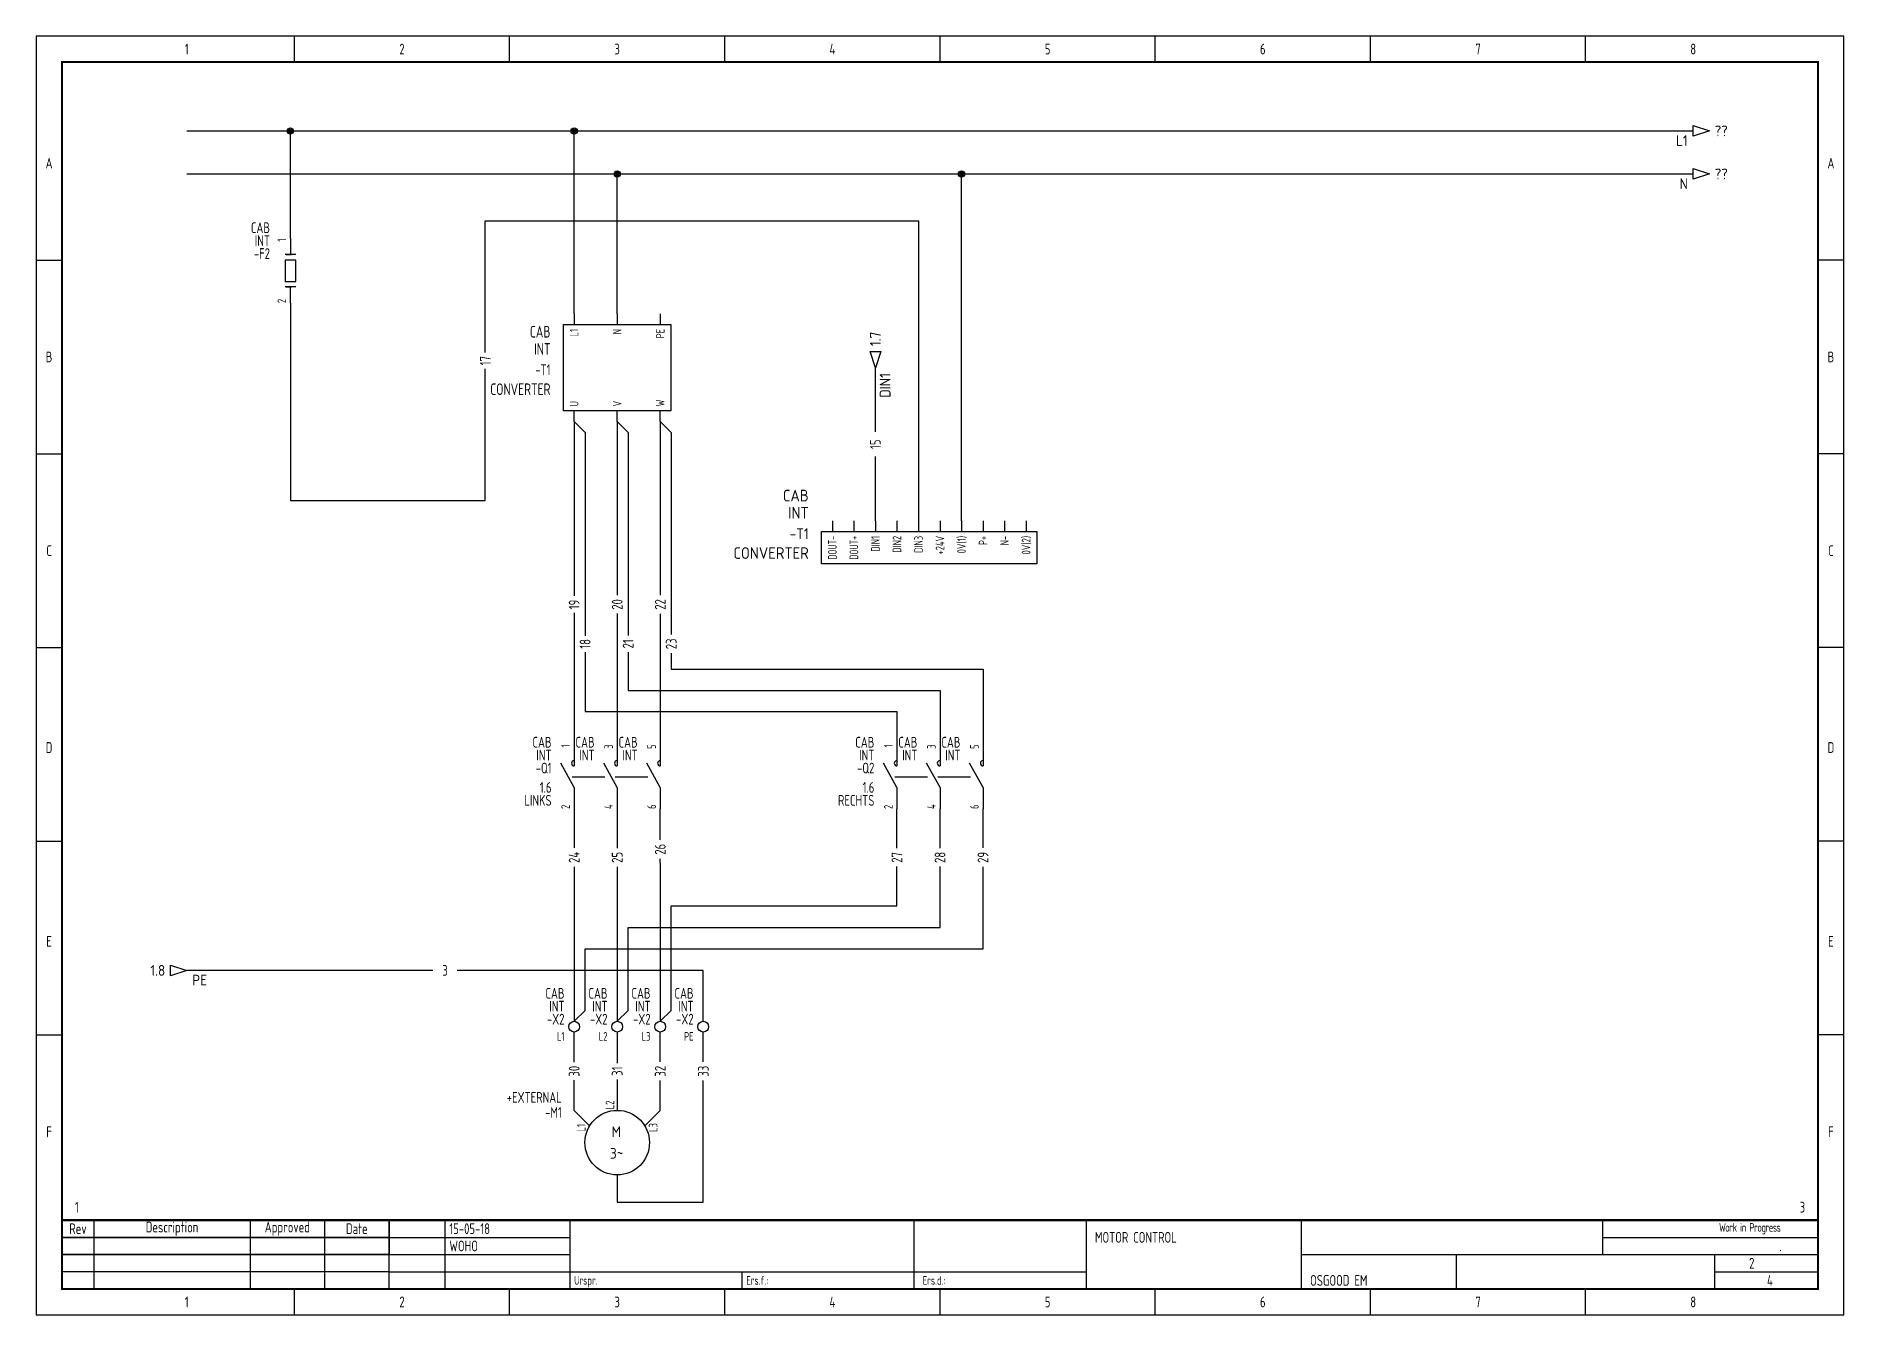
# Model space of a CAD drawing. Extents: x 0 to 420, y 0 to 297.
import ezdxf
from ezdxf.enums import TextEntityAlignment as Align

# ---------------------------------------------------------------- set-up
doc = ezdxf.new("R2010")
doc.units = 0
doc.layers.get('0').update_dxf_attribs({"linetype": 'CONTINUOUS'})
for name, color, linetype in [('BLACK_12', 8, 'CONTINUOUS'), ('BLACK_16', 8, 'CONTINUOUS'), ('BLUE_14', 5, 'CONTINUOUS'), ('DESC', 150, 'CONTINUOUS'), ('DESCCHILD', 20, 'CONTINUOUS'), ('GREEN_14', 3, 'CONTINUOUS'), ('LINK', 9, 'CONTINUOUS'), ('LOC', 8, 'CONTINUOUS'), ('MISC', 7, 'CONTINUOUS'), ('SYMS', 7, 'CONTINUOUS'), ('TAGS', 150, 'CONTINUOUS'), ('TERMS', 123, 'CONTINUOUS'), ('TITLEBLOCK', 253, 'CONTINUOUS'), ('TITLEBLOCK_VAULT', 253, 'CONTINUOUS'), ('WIRENO', 72, 'CONTINUOUS'), ('XREF', 7, 'CONTINUOUS'), ('XREFCHILD', 134, 'CONTINUOUS')]:
    doc.layers.add(name, color=color, linetype=linetype)
doc.styles.add('ISOCP', font='ISOCP.SHX', dxfattribs={"width": 0.8, "height": 2.5})
doc.styles.add('WD_IEC', font='ISOCP2.shx', dxfattribs={"width": 0.9, "height": 4})

# ---------------------------------------------------------------- blocks, each defined once
blk = doc.blocks.new('VMO13')
blk.add_circle((0, 0), 7.5)
at = {"style": 'WD_IEC'}
for tag, p in [('INST', (-12.88, 12.75)), ('LOC', (-12.88, 9.25)), ('TAG1', (-12.88, 5.75)), ('DESC2', (-12.88, -2)), ('DESC1', (-12.88, 1.5)), ('DESC3', (-12.88, -5.5)), ('RATING1', (-12.88, -9)), ('RATING2', (-12.88, -12.5)), ('RATING3', (-12.88, -16)), ('RATING4', (-12.95, -19.58))]:
    blk.add_attdef(tag, text='', height=2.5, dxfattribs=at).set_placement(p, align=Align.RIGHT)
blk.add_attdef('TERM02', (-0.69, 7.75), '', height=2, rotation=90, dxfattribs=at)
at = {"style": 'WD_IEC', "flags": 1}
for tag, p, height in [('MFG', (12.75, 9), 1.5), ('X0TERM01', (-6.4, 3.9), 0.32), ('X2TERM02', (0, 7.5), 0.32), ('X0TERM03', (6.4, 3.9), 0.32), ('CAT', (12.75, 6.5), 1.5), ('X4LINK', (-7.5, 0), 0.32), ('X1LINK', (7.5, 0), 0.32), ('X8TERM04', (0, -7.5), 0.32), ('ASSYCODE', (1, -9), 1), ('FAMILY', (1, -10.5), 1), ('CATDESC', (1, -12), 1)]:
    blk.add_attdef(tag, p, '', height=height, dxfattribs=at)
at = {"style": 'WD_IEC'}
for tag, p in [('TERM03', (9.35, 4.53)), ('TERM01', (-7.35, 4.34)), ('TERM04', (-0.59, -7.92))]:
    blk.add_attdef(tag, text='', height=2, rotation=90, dxfattribs=at).set_placement(p, align=Align.RIGHT)
for tag, p in [('M', (-0.22, 1.27)), ('3~', (-0.12, -3.73))]:
    blk.add_attdef(tag, text='', height=2.5, dxfattribs=at).set_placement(p, align=Align.CENTER)
at = {"lineweight": 15, "style": 'WD_IEC'}
blk.add_attdef('XREF', text='', height=2.5, dxfattribs=at).set_placement((-13.19, -22.86), align=Align.RIGHT)
blk = doc.blocks.new('VMS21P')
for p, q in [((0, 7.5), (0, 2.5)), ((0, -2.5), (-3.12, 3.12)), ((0, -2.5), (0, -7.5))]:
    blk.add_line(p, q)
blk.add_arc((0, 3.12), 0.625, 90, 270)
at = {"style": 'WD_IEC'}
for tag, p in [('INST', (-5.25, 6.75)), ('LOC', (-5.25, 3.75)), ('TAG2', (-5.25, 0.75)), ('XREF', (-5.25, -3.75)), ('DESC2', (-5.25, -9.75)), ('DESC1', (-5.25, -6.75)), ('DESC3', (-5.25, -12.75))]:
    blk.add_attdef(tag, text='', height=2.5, dxfattribs=at).set_placement(p, align=Align.RIGHT)
blk.add_attdef('TERM01', text='', height=2, rotation=90, dxfattribs=at).set_placement((-1, 7.5), align=Align.RIGHT)
at = {"style": 'WD_IEC', "flags": 1}
for tag, p, height in [('X2TERM01', (0, 7.5), 0.32), ('X4LINK', (-2.91, 0), 0.32), ('X1LINK', (-0.5, 0), 0.32), ('CONTACT', (4, -3.5), 1), ('FAMILY', (4, -5), 1), ('X8TERM02', (0, -7.5), 0.32)]:
    blk.add_attdef(tag, p, '', height=height, dxfattribs=at)
at = {"style": 'WD_IEC'}
blk.add_attdef('TERM02', (-1, -7.5), '', height=2, rotation=90, dxfattribs=at)
blk = doc.blocks.new('VT0002')
blk.add_circle((0, 0), 1.25)
at = {"style": 'WD_IEC'}
for tag, p in [('INST', (-2.25, 6.5)), ('LOC', (-2.25, 3.5)), ('DESC1', (-2.25, -6.25)), ('DESC2', (-2.25, -9.25)), ('DESC3', (-2.25, -12.25))]:
    blk.add_attdef(tag, text='', height=2.5, dxfattribs=at).set_placement(p, align=Align.RIGHT)
at = {"style": 'WD_IEC', "flags": 1}
for tag, p, height in [('ASSYCODE', (2.75, 10.75), 1), ('CATDESC', (2.75, 9.25), 1), ('MFG', (2.75, 7.25), 1.5), ('CAT', (2.75, 4.75), 1.5), ('X4PIN01', (-1.25, 1), 0.25), ('X4TERM01', (-1.25, 0), 0.25), ('X4TERMDESC01', (-1.25, 0.5), 0.4), ('STRIPSEQ', (0, 0), 0.025), ('X2PIN01', (0, 2.25), 0.25), ('X2TERM01', (0, 1.25), 0.25), ('X8PIN01', (0, -0.25), 0.25), ('X2TERMDESC01', (0, 1.75), 0.4), ('X1PIN01', (1.25, 1), 0.25), ('X1TERM01', (1.25, 0), 0.25), ('X1TERMDESC01', (1.25, 0.5), 0.4), ('LINKTERM', (0, -0.04), 0.025), ('X8TERM01', (0, -1.25), 0.25), ('X8TERMDESC01', (0, -0.75), 0.4)]:
    blk.add_attdef(tag, p, '', height=height, dxfattribs=at)
at = {"style": 'WD_IEC', "flags": 8}
for tag, height, p in [('TAGSTRIP', 2.5, (-2.25, 0.5)), ('TERM01', 2, (-2.25, -3.25))]:
    blk.add_attdef(tag, text='', height=height, dxfattribs=at).set_placement(p, align=Align.RIGHT)
blk = doc.blocks.new('VXF1_002')
for p, q in [((0, 12.5), (0, 10)), ((10, 12.5), (10, 10)), ((20, 12.5), (20, 10)), ((0, -12.5), (0, -10)), ((10, -12.5), (10, -10)), ((20, -12.5), (20, -10))]:
    blk.add_line(p, q)
blk.add_lwpolyline([(-2.5, 10), (22.5, 10), (22.5, -10), (-2.5, -10)], close=True)
at = {"style": 'WD_IEC'}
for tag, height, p in [('INST', 2.7, (-5.5, 7)), ('LOC', 2.7, (-5.5, 3)), ('TAG1', 2.5, (-5.5, -1.75)), ('DESC1', 2.7, (-5.5, -6.35)), ('DESC2', 2.7, (-5.5, -10.35)), ('DESC3', 2.7, (-5.5, -14.35)), ('RATING1', 2.7, (-5.5, -18.35)), ('RATING2', 2.7, (-5.5, -22.35)), ('XREF', 2.5, (-5.5, -26))]:
    blk.add_attdef(tag, text='', height=height, dxfattribs=at).set_placement(p, align=Align.RIGHT)
at = {"style": 'WD_IEC', "width": 0.8}
for tag, p in [('TERM01', (0, 9)), ('TERM02', (10, 9)), ('TERM03', (20, 9))]:
    blk.add_attdef(tag, text='', height=2, rotation=90, dxfattribs=at).set_placement(p, align=Align.MIDDLE_RIGHT)
at = {"style": 'WD_IEC', "flags": 1}
for tag, p, height in [('X2TERM01', (0, 12.5), 0.08), ('X2TERM02', (10, 12.5), 0.08), ('X2TERM03', (20, 12.5), 0.08), ('MFG', (7.75, -8.5), 1.5), ('X8TERM04', (0, -12.5), 0.08), ('CAT', (7.75, -11), 1.5), ('X8TERM05', (10, -12.5), 0.08), ('ASSYCODE', (11, -11.5), 1), ('FAMILY', (11, -13), 1), ('X8TERM06', (20, -12.5), 0.08), ('CATDESC', (11, -14.5), 1)]:
    blk.add_attdef(tag, p, '', height=height, dxfattribs=at)
at = {"style": 'WD_IEC', "width": 0.8}
for tag, p in [('TERM04', (0, -9)), ('TERM05', (10, -9)), ('TERM06', (20, -9))]:
    blk.add_attdef(tag, text='', height=2, rotation=90, dxfattribs=at).set_placement(p, align=Align.MIDDLE_LEFT)
blk = doc.blocks.new('VFU1F11')
for p, q in [((0, 7.5), (0, 3.75)), ((1.25, 3.75), (-1.25, 3.75)), ((1.25, 2.5), (-1.25, 2.5)), ((-1.25, 2.5), (-1.25, -2.5)), ((-1, 3.75), (0.25, 3.75)), ((1.25, -2.5), (1.25, 2.5)), ((-1.25, -2.5), (1.25, -2.5)), ((1.25, -3.75), (-1.25, -3.75)), ((-1, -3.75), (0.25, -3.75)), ((0, -7.5), (0, -3.75))]:
    blk.add_line(p, q)
at = {"style": 'WD_IEC'}
for tag, p in [('INST', (-4.74, 8.75)), ('TAG1', (-4.74, 2.75)), ('LOC', (-4.74, 5.75)), ('RATING1', (-4.74, -0.25)), ('DESC1', (-4.74, -6.25)), ('DESC2', (-4.74, -9.25)), ('DESC3', (-4.74, -12.25))]:
    blk.add_attdef(tag, text='', height=2.5, dxfattribs=at).set_placement(p, align=Align.RIGHT)
blk.add_attdef('TERM01', text='', height=2, rotation=90, dxfattribs=at).set_placement((-1, 7.5), align=Align.RIGHT)
at = {"style": 'WD_IEC', "flags": 1}
for tag, p, height in [('X2TERM01', (0, 7.5), 0.32), ('X4LINK', (-1.3, -0.02), 0.32), ('X1LINK', (1.2, -0.02), 0.32), ('ASSYCODE', (2, -3.96), 1), ('X8TERM02', (0, -7.5), 0.32), ('FAMILY', (2, -5.46), 1), ('CATDESC', (2, -6.96), 1)]:
    blk.add_attdef(tag, p, '', height=height, dxfattribs=at)
at = {"style": 'WD_IEC', "flags": 9}
for tag, p in [('MFG', (5.59, 6.41)), ('CAT', (5.59, 3.91))]:
    blk.add_attdef(tag, text='', height=1.5, dxfattribs=at).set_placement(p, align=Align.RIGHT)
at = {"style": 'WD_IEC'}
blk.add_attdef('TERM02', (-1, -7.5), '', height=2, rotation=90, dxfattribs=at)
at = {"lineweight": 15, "style": 'WD_IEC'}
blk.add_attdef('XREF', text='', height=2.5, dxfattribs=at).set_placement((-4.74, -3.25), align=Align.RIGHT)
blk = doc.blocks.new('WDDOT')
for radius in [0.72, 0.449, 0.223]:
    blk.add_circle((0, 0), radius)
blk = doc.blocks.new('VXF2_002')
for p, q in [((0, 2.5), (0, 0)), ((5, 2.5), (5, 0)), ((10, 2.5), (10, 0)), ((15, 2.5), (15, 0)), ((20, 2.5), (20, 0)), ((25, 2.5), (25, 0)), ((30, 2.5), (30, 0)), ((35, 2.5), (35, 0)), ((40, 2.5), (40, 0)), ((45, 2.5), (45, 0))]:
    blk.add_line(p, q)
blk.add_lwpolyline([(-2.5, 0), (47.5, 0), (47.5, -7.5), (-2.5, -7.5)], close=True)
at = {"style": 'WD_IEC'}
for tag, height, p in [('INST', 2.7, (-5.5, 7)), ('LOC', 2.7, (-5.5, 3)), ('TAG2', 2.5, (-5.5, -1.75)), ('DESC1', 2.7, (-5.5, -6.35)), ('DESC2', 2.7, (-5.5, -10.35)), ('DESC3', 2.7, (-5.5, -14.35)), ('RATING1', 2.7, (-5.5, -18.35)), ('RATING2', 2.7, (-5.5, -22.35)), ('XREF', 2.5, (-5.5, -26))]:
    blk.add_attdef(tag, text='', height=height, dxfattribs=at).set_placement(p, align=Align.RIGHT)
at = {"style": 'WD_IEC', "flags": 1}
for tag, p, height in [('X2TERM01', (0, 2.5), 0.08), ('X2TERM02', (5, 2.5), 0.08), ('X2TERM03', (10, 2.5), 0.08), ('MFG', (12.75, -1), 1.5), ('X2TERM04', (15, 2.5), 0.08), ('X2TERM05', (20, 2.5), 0.08), ('X2TERM06', (25, 2.5), 0.08), ('X2TERM07', (30, 2.5), 0.08), ('X2TERM08', (35, 2.5), 0.08), ('X2TERM09', (40, 2.5), 0.08), ('X2TERM10', (45, 2.5), 0.08), ('CAT', (12.75, -3.5), 1.5), ('ASSYCODE', (11, -11.5), 1), ('FAMILY', (11, -13), 1), ('CATDESC', (11, -14.5), 1)]:
    blk.add_attdef(tag, p, '', height=height, dxfattribs=at)
at = {"style": 'WD_IEC', "width": 0.8}
for tag, p in [('TERM01', (0, -1)), ('TERM02', (5, -1)), ('TERM03', (10, -1)), ('TERM04', (15, -1)), ('TERM05', (20, -1)), ('TERM06', (25, -1)), ('TERM07', (30, -1)), ('TERM08', (35, -1)), ('TERM09', (40, -1)), ('TERM10', (45, -1))]:
    blk.add_attdef(tag, text='', height=2, rotation=90, dxfattribs=at).set_placement(p, align=Align.MIDDLE_RIGHT)
blk = doc.blocks.new('HA1D3')
blk.add_lwpolyline([(0, 0), (-3.75, -1.25), (-3.75, 1.25)], close=True)
at = {"style": 'WD_IEC'}
blk.add_attdef('XREF', text='', height=2.5, dxfattribs=at).set_placement((-5, 0), align=Align.MIDDLE_RIGHT)
at = {"style": 'WD_IEC', "flags": 1}
blk.add_attdef('SIGCODE', text='', height=1, dxfattribs=at).set_placement((-2.5, 1.8), align=Align.RIGHT)
at = {"style": 'WD_IEC'}
for tag, p, height, flags in [('X1TERM01', (0, 0), 0.32, 1), ('WIRENO', (1.25, 1), 2.5, 8)]:
    blk.add_attdef(tag, p, '', height=height, dxfattribs=dict(at, flags=flags))
blk.add_attdef('DESC1', text='', height=2.5, dxfattribs=at).set_placement((1.25, -1), align=Align.TOP_LEFT)
blk = doc.blocks.new('HA1D2')
blk.add_lwpolyline([(0, 0), (-1.25, 3.75), (1.25, 3.75)], close=True)
at = {"style": 'WD_IEC'}
blk.add_attdef('XREF', text='', height=2.5, rotation=90, dxfattribs=at).set_placement((0, 5), align=Align.MIDDLE_LEFT)
at = {"style": 'WD_IEC', "flags": 1}
blk.add_attdef('SIGCODE', text='', height=1, dxfattribs=at).set_placement((-2.5, 1.8), align=Align.RIGHT)
blk.add_attdef('X8TERM01', (0, 0), '', height=0.32, dxfattribs=at)
at = {"style": 'WD_IEC', "flags": 8}
blk.add_attdef('WIRENO', text='', height=2.5, rotation=90, dxfattribs=at).set_placement((-1, -1.25), align=Align.RIGHT)
at = {"style": 'WD_IEC'}
blk.add_attdef('DESC1', text='', height=2.5, rotation=90, dxfattribs=at).set_placement((1, -1.25), align=Align.TOP_RIGHT)
blk = doc.blocks.new('HA1S1')
blk.add_lwpolyline([(0, 1.25), (3.75, 0), (0, -1.25)], close=True)
at = {"style": 'WD_IEC'}
for tag, height, flags, p in [('WIRENO', 2.5, 8, (-1.25, 1)), ('SIGCODE', 1, 1, (5, 1.8))]:
    blk.add_attdef(tag, text='', height=height, dxfattribs=dict(at, flags=flags)).set_placement(p, align=Align.RIGHT)
at = {"style": 'WD_IEC', "flags": 1}
blk.add_attdef('X4TERM01', (0, 0), '', height=0.32, dxfattribs=at)
at = {"style": 'WD_IEC'}
blk.add_attdef('XREF', text='', height=2.5, dxfattribs=at).set_placement((5, 0), align=Align.MIDDLE_LEFT)
blk.add_attdef('DESC1', text='', height=2.5, dxfattribs=at).set_placement((-1.25, -1), align=Align.TOP_RIGHT)
blk = doc.blocks.new('*T2')
at = {"color": 0, "linetype": 'ByBlock', "lineweight": -2, "transparency": 16777216}
for p, q in [((0, 0), (76, 0)), ((0, 0), (0, -8)), ((7.42, 0), (7.42, -8)), ((43.72, 0), (43.72, -8)), ((61, 0), (61, -8)), ((76, 0), (76, -8)), ((0, -4), (76, -4)), ((0, -8), (76, -8))]:
    blk.add_line(p, q, dxfattribs=at)
at = {"color": 0, "transparency": 16777216, "char_height": 2.5, "attachment_point": 5, "style": 'ISOCP'}
for s, insert, width in [('Rev', (3.71, -2), 6.9152), ('Description', (25.57, -2), 35.8048), ('Approved', (52.36, -2), 16.7761), ('Date', (68.5, -2), 14.5039)]:
    blk.add_mtext(s, dxfattribs=dict(at, insert=insert, width=width))
blk = doc.blocks.new('vaac_RevBlock')
blk.add_blockref('*T2', (0, 0))
blk = doc.blocks.new('TITLE_A3')
at = {"layer": 'TITLEBLOCK', "linetype": 'Continuous'}
for p, q in [((0, 297), (0, 0)), ((420, 297), (0, 297)), ((60, 291), (60, 297)), ((110, 291), (110, 297)), ((160, 291), (160, 297)), ((210, 291), (210, 297)), ((260, 291), (260, 297)), ((310, 291), (310, 297)), ((360, 291), (360, 297)), ((420, 0), (420, 297)), ((0, 0), (420, 0))]:
    blk.add_line(p, q, dxfattribs=at)
at = {"layer": 'TITLEBLOCK'}
for p, q in [((0, 245), (6, 245)), ((420, 245), (414, 245)), ((0, 200), (6, 200)), ((420, 200), (414, 200)), ((0, 155), (6, 155)), ((420, 155), (414, 155)), ((0, 110), (6, 110)), ((420, 110), (414, 110)), ((0, 65), (6, 65)), ((420, 65), (414, 65)), ((13.42, 22), (13.42, 6)), ((49.72, 22), (49.72, 6)), ((67, 22), (67, 6)), ((82, 6), (82, 22)), ((95, 6), (95, 22)), ((124, 22), (124, 6)), ((204, 6), (204, 22)), ((244, 6), (244, 22)), ((294, 6), (294, 22)), ((364, 14), (364, 22)), ((82, 18), (6, 18)), ((82, 18), (124, 18)), ((364, 18), (414, 18)), ((82, 14), (6, 14)), ((82, 14), (124, 14)), ((294, 14), (414, 14)), ((330, 6), (330, 14)), ((390, 6), (390, 14)), ((82, 10), (6, 10)), ((82, 10), (244, 10)), ((164, 6), (164, 10)), ((390, 10), (414, 10)), ((60, 0), (60, 6)), ((110, 0), (110, 6)), ((160, 0), (160, 6)), ((210, 0), (210, 6)), ((260, 0), (260, 6)), ((310, 0), (310, 6)), ((360, 0), (360, 6))]:
    blk.add_line(p, q, dxfattribs=at)
at = {"layer": 'TITLEBLOCK', "const_width": 0.5}
blk.add_lwpolyline([(414, 291), (6, 291), (6, 6), (414, 6)], close=True, dxfattribs=at)
blk.add_lwpolyline([(6, 22), (414, 22)], dxfattribs=at)
blk.add_lwpolyline([(6, 22), (414, 22)], dxfattribs=at)
blk.add_lwpolyline([(6, 22), (414, 22)], dxfattribs=at)
blk.add_lwpolyline([(6, 22), (414, 22)], dxfattribs=at)
at = {"color": 1, "style": 'ISOCP', "oblique": 0.0175, "width": 0.8}
for s, p in [('1', (35, 294)), ('2', (85, 294)), ('3', (135, 294)), ('4', (185, 294)), ('5', (235, 294)), ('6', (285, 294)), ('7', (335, 294)), ('8', (385, 294)), ('A', (3, 267.5)), ('A', (417, 267.5)), ('B', (3, 222.5)), ('B', (417, 222.5)), ('C', (3, 177.5)), ('C', (417, 177.5)), ('D', (3, 131.77)), ('D', (417, 131.77)), ('E', (3, 86.77)), ('E', (417, 86.77)), ('F', (3, 42.5)), ('F', (417, 42.5)), ('1', (35, 3)), ('2', (85, 3)), ('3', (135, 3)), ('4', (185, 3)), ('5', (235, 3)), ('6', (285, 3)), ('7', (335, 3)), ('8', (385, 3))]:
    blk.add_text(s, height=2.5, dxfattribs=at).set_placement(p, align=Align.MIDDLE_CENTER)
at = {"color": 4, "attachment_point": 4, "style": 'WD_IEC'}
for s, insert, char_height in [('{\\W0.8;\\T0.9;Work in Progress}', (391, 20), 2), ('.', (405, 16), 2.5)]:
    blk.add_mtext(s, dxfattribs=dict(at, insert=insert, char_height=char_height))
at = {"color": 1, "style": 'ISOCP', "oblique": 0.0175, "width": 0.8}
for tag, height, p in [('AE_PREV', 2.5, (9, 25)), ('AE_DATE', 2.5, (96, 20)), ('AE_INS', 2, (365, 20)), ('AE_DRAWN', 2.5, (96, 16)), ('AE_TITLE1', 3.5, (126, 18.5)), ('AE_DESCR1', 2.5, (246, 18)), ('AE_TITLE3', 2.5, (296, 16)), ('AE_LOC', 2, (365, 16)), ('AE_CHECKED', 2.5, (96, 12)), ('AE_TITLE2', 3.5, (126, 13.5)), ('AE_DESCR2', 2.5, (246, 14)), ('AE_SHEET', 2.5, (398, 12)), ('AE_NORM', 2.5, (96, 8)), ('AE_DESCR3', 2.5, (246, 10)), ('AE_PROJECT', 2.5, (296, 8)), ('AE_DRAWNO', 2.5, (332, 8))]:
    blk.add_attdef(tag, text='', height=height, dxfattribs=at).set_placement(p, align=Align.MIDDLE_LEFT)
for tag, p in [('AE_NEXT', (411, 25)), ('AE_SHEETMAX', (403.5, 8))]:
    blk.add_attdef(tag, text='', height=2.5, dxfattribs=at).set_placement(p, align=Align.MIDDLE_RIGHT)
at = {"style": 'ISOCP', "width": 0.8, "flags": 9}
blk.add_attdef('WD_TB', (0, 0), '', height=2.5, dxfattribs=at)
at = {"layer": 'TITLEBLOCK', "style": 'ISOCP', "oblique": 0.0175, "width": 0.8}
for s, p in [('Urspr.', (125, 8)), ('Ers.f.:', (165, 8)), ('Ers.d.:', (206, 8))]:
    blk.add_text(s, height=2, dxfattribs=at).set_placement(p, align=Align.MIDDLE_LEFT)
at = {"layer": 'TITLEBLOCK', "style": 'ISOCP', "width": 0.8, "flags": 2}
for tag, p in [('DATE', (83, 20)), ('PROJECTDESC', (296, 20)), ('DRAWN', (83, 16)), ('REVISION', (391, 16)), ('CHECKED', (83, 12)), ('PROJECT', (296, 12)), ('DRAWINGNO', (332, 12)), ('PAGE', (391, 12)), ('NORM', (83, 8))]:
    blk.add_attdef(tag, text='', height=2.5, dxfattribs=at).set_placement(p, align=Align.MIDDLE_LEFT)
blk.add_attdef('PAGES', text='', height=2.5, dxfattribs=at).set_placement((412.5, 8), align=Align.MIDDLE_RIGHT)
blk = doc.blocks.new('WD_WNV1')
at = {"style": 'WD_IEC', "width": 0.8}
blk.add_attdef('WIRENO', text='', height=2.5, rotation=90, dxfattribs=at).set_placement((0, 0), align=Align.MIDDLE_CENTER)
at = {"style": 'WD_IEC', "flags": 1}
for tag, p in [('W04USER', (0, 0.375)), ('W05USER', (0, 0.25)), ('W03USER', (0, 0.5)), ('W06USER', (0, 0.125)), ('W07USER', (0, 0)), ('W02USER', (0, 0.625)), ('W01USER', (0, 0.75)), ('W08USER', (0, -0.125)), ('W09USER', (0, -0.25)), ('W10USER', (0, -0.375))]:
    blk.add_attdef(tag, text='', height=0.08, dxfattribs=at).set_placement(p, align=Align.CENTER)
at = {"style": 'WD_IEC'}
for tag, p in [('X2_TINY_DOT_DONT_REMOVE', (0, 1)), ('X8_TINY_DOT_DONT_REMOVE', (0, -1))]:
    blk.add_attdef(tag, p, '', height=0.002, dxfattribs=at)
at = {"style": 'WD_IEC', "flags": 1}
for tag, p in [('X2TERM01', (0, 1)), ('X8TERM01', (0, -1))]:
    blk.add_attdef(tag, p, '', height=0.2, dxfattribs=at)
blk = doc.blocks.new('WD_WNH1')
at = {"style": 'WD_IEC', "width": 0.8}
blk.add_attdef('WIRENO', text='', height=2.5, dxfattribs=at).set_placement((0, 0), align=Align.MIDDLE_CENTER)
at = {"style": 'WD_IEC'}
for tag, p in [('X4_TINY_DOT_DONT_REMOVE', (-1, 0)), ('X1_TINY_DOT_DONT_REMOVE', (1, 0))]:
    blk.add_attdef(tag, p, '', height=0.002, dxfattribs=at)
at = {"style": 'WD_IEC', "flags": 1}
for tag, p in [('X4TERM01', (-1, 0)), ('X1TERM01', (1, 0))]:
    blk.add_attdef(tag, p, '', height=0.2, dxfattribs=at)
for tag, p in [('W04USER', (0, 0.375)), ('W05USER', (0, 0.25)), ('W03USER', (0, 0.5)), ('W06USER', (0, 0.125)), ('W07USER', (0, 0)), ('W02USER', (0, 0.625)), ('W01USER', (0, 0.75)), ('W08USER', (0, -0.125)), ('W09USER', (0, -0.25)), ('W10USER', (0, -0.375))]:
    blk.add_attdef(tag, text='', height=0.08, dxfattribs=at).set_placement(p, align=Align.CENTER)

msp = doc.modelspace()

# ---------------------------------------------------------------- linework, layer by layer
at = {"layer": 'BLACK_12'}
for p, q in [((125, 207.5), (125, 166.97)), ((135, 207.5), (135, 167.13)), ((145, 207.5), (145, 167.19)), ((125, 163.03), (125, 132.5)), ((135, 162.87), (135, 132.5)), ((145, 162.81), (145, 132.5)), ((125, 117.5), (125, 108.48)), ((135, 117.5), (135, 108.42)), ((145, 110.3), (145, 117.5)), ((145, 105), (145, 105.95)), ((145, 105), (145, 88.75)), ((125, 104.02), (125, 88.75)), ((135, 104.08), (135, 88.75)), ((125, 88.75), (125, 68.18)), ((135, 88.75), (135, 68.18)), ((145, 88.75), (145, 68.18)), ((125, 58.69), (125, 65.68)), ((135, 65.68), (135, 58.49)), ((145, 58.75), (145, 65.68)), ((135, 54.69), (135, 47.5)), ((125, 47.5), (125, 54.49)), ((145, 47.5), (145, 54.43)), ((128.6, 43.9), (125, 47.5)), ((141.4, 43.9), (145, 47.5))]:
    msp.add_line(p, q, dxfattribs=at)
at = {"layer": 'BLACK_16'}
for p, q in [((104.36, 254.09), (205, 254.09)), ((104.36, 223.53), (104.36, 254.09)), ((205, 254.09), (205, 184.44)), ((59.07, 235), (59.07, 189.16)), ((104.36, 189.16), (104.36, 219.73)), ((195, 205.06), (195, 220)), ((125, 207.5), (127.54, 204.96)), ((135, 207.5), (137.54, 204.96)), ((145, 207.5), (147.54, 204.96)), ((127.54, 204.96), (127.54, 157.75)), ((137.54, 204.96), (137.54, 157.77)), ((147.54, 204.96), (147.54, 158.01)), ((195, 184.44), (195, 199.38)), ((59.07, 189.16), (104.36, 189.16)), ((127.54, 153.95), (127.54, 140.1)), ((137.54, 153.92), (137.54, 145)), ((147.54, 153.68), (147.54, 150)), ((147.54, 150), (220, 150)), ((220, 150), (220, 132.5)), ((137.54, 145), (210, 145)), ((210, 145), (210, 132.5)), ((127.54, 140.1), (200, 140.1)), ((200, 140.1), (200, 132.5)), ((200, 108.38), (200, 117.5)), ((210, 108.38), (210, 117.5)), ((220, 108.45), (220, 117.5)), ((200, 95), (200, 104.12)), ((210, 90), (210, 104.12)), ((220, 85), (220, 104.05)), ((147.54, 70.72), (147.54, 95)), ((147.54, 95), (200, 95)), ((137.54, 70.72), (137.54, 90)), ((137.54, 90), (210, 90)), ((127.54, 70.72), (127.54, 85)), ((127.54, 85), (220, 85)), ((125, 68.18), (127.54, 70.72)), ((135, 68.18), (137.54, 70.72)), ((145, 68.18), (147.54, 70.72))]:
    msp.add_line(p, q, dxfattribs=at)
at = {"layer": 'BLUE_14'}
for p, q in [((35, 265), (385, 265)), ((135, 232.5), (135, 265)), ((215, 184.44), (215, 265))]:
    msp.add_line(p, q, dxfattribs=at)
at = {"layer": 'GREEN_14'}
for p, q in [((35, 275), (385, 275)), ((59.07, 250), (59.07, 275)), ((125, 232.5), (125, 275)), ((92.16, 80), (35, 80)), ((155, 80), (97.84, 80)), ((155, 68.18), (155, 80)), ((155, 58.73), (155, 65.68)), ((155, 26.15), (155, 54.45)), ((135, 32.5), (135, 26.15)), ((135, 26.15), (155, 26.15))]:
    msp.add_line(p, q, dxfattribs=at)
at = {"layer": 'LINK'}
for points in [[(124.5, 125), (132.09, 125)], [(134.5, 125), (142.09, 125)], [(199.5, 125), (207.09, 125)], [(209.5, 125), (217.09, 125)]]:
    msp.add_lwpolyline(points, dxfattribs=at)

# ---------------------------------------------------------------- block references
at = {"layer": 'SYMS'}
for p in [(59.07, 275), (125, 275), (135, 265), (215, 265)]:
    msp.add_blockref('WDDOT', p, dxfattribs=at)
ref = msp.add_blockref('HA1S1', (385, 275), dxfattribs=at)
ref.add_attrib('XREF', '??', dxfattribs={"layer": 'XREF', "height": 2.5, "style": 'WD_IEC'}).set_placement((390, 275), align=Align.MIDDLE_LEFT)
ref.add_attrib('DESC1', 'L1', dxfattribs={"layer": 'DESC', "height": 2.5, "style": 'WD_IEC'}).set_placement((383.75, 274), align=Align.TOP_RIGHT)
ref = msp.add_blockref('HA1S1', (385, 265), dxfattribs=at)
ref.add_attrib('XREF', '??', dxfattribs={"layer": 'XREF', "height": 2.5, "style": 'WD_IEC'}).set_placement((390, 265), align=Align.MIDDLE_LEFT)
ref.add_attrib('DESC1', 'N', dxfattribs={"layer": 'DESC', "height": 2.5, "style": 'WD_IEC'}).set_placement((383.75, 264), align=Align.TOP_RIGHT)
ref = msp.add_blockref('VFU1F11', (59.07, 242.5), dxfattribs=at)
ref.add_attrib('TAG1', '-F2', dxfattribs={"layer": 'TAGS', "height": 2.5, "style": 'WD_IEC', "width": 0.8}).set_placement((54.33, 245.25), align=Align.RIGHT)
ref.add_attrib('INST', 'CAB', dxfattribs={"layer": 'LOC', "height": 2.5, "style": 'WD_IEC', "width": 0.8}).set_placement((54.33, 251.25), align=Align.RIGHT)
ref.add_attrib('LOC', 'INT', dxfattribs={"layer": 'LOC', "height": 2.5, "style": 'WD_IEC', "width": 0.8}).set_placement((54.33, 248.25), align=Align.RIGHT)
ref.add_attrib('TERM01', '1', dxfattribs={"layer": 'TERMS', "height": 2, "rotation": 90, "style": 'WD_IEC', "width": 0.8}).set_placement((58.07, 250), align=Align.RIGHT)
ref.add_attrib('TERM02', '2', (58.07, 235), dxfattribs={"layer": 'TERMS', "height": 2, "rotation": 90, "style": 'WD_IEC', "width": 0.8})
ref = msp.add_blockref('VXF1_002', (125, 220), dxfattribs=at)
ref.add_attrib('TERM01', 'L1', dxfattribs={"layer": 'TERMS', "height": 2, "rotation": 90, "style": 'WD_IEC', "width": 0.8}).set_placement((125, 229), align=Align.MIDDLE_RIGHT)
ref.add_attrib('TERM02', 'N', dxfattribs={"layer": 'TERMS', "height": 2, "rotation": 90, "style": 'WD_IEC', "width": 0.8}).set_placement((135, 229), align=Align.MIDDLE_RIGHT)
ref.add_attrib('TERM03', 'PE', dxfattribs={"layer": 'TERMS', "height": 2, "rotation": 90, "style": 'WD_IEC', "width": 0.8}).set_placement((145, 229), align=Align.MIDDLE_RIGHT)
ref.add_attrib('TERM04', 'U', dxfattribs={"layer": 'TERMS', "height": 2, "rotation": 90, "style": 'WD_IEC', "width": 0.8}).set_placement((125, 211), align=Align.MIDDLE_LEFT)
ref.add_attrib('TERM05', 'V', dxfattribs={"layer": 'TERMS', "height": 2, "rotation": 90, "style": 'WD_IEC', "width": 0.8}).set_placement((135, 211), align=Align.MIDDLE_LEFT)
ref.add_attrib('TERM06', 'W', dxfattribs={"layer": 'TERMS', "height": 2, "rotation": 90, "style": 'WD_IEC', "width": 0.8}).set_placement((145, 211), align=Align.MIDDLE_LEFT)
ref.add_attrib('TAG1', '-T1', dxfattribs={"layer": 'TAGS', "height": 2.5, "style": 'WD_IEC', "width": 0.8}).set_placement((119.5, 218.25), align=Align.RIGHT)
ref.add_attrib('DESC1', 'CONVERTER', dxfattribs={"layer": 'DESC', "height": 2.7, "style": 'WD_IEC', "width": 0.8}).set_placement((119.5, 213.65), align=Align.RIGHT)
ref.add_attrib('INST', 'CAB', dxfattribs={"layer": 'LOC', "height": 2.7, "style": 'WD_IEC', "width": 0.8}).set_placement((119.5, 227), align=Align.RIGHT)
ref.add_attrib('LOC', 'INT', dxfattribs={"layer": 'LOC', "height": 2.7, "style": 'WD_IEC', "width": 0.8}).set_placement((119.5, 223), align=Align.RIGHT)
ref = msp.add_blockref('HA1D2', (195, 220), dxfattribs=at)
ref.add_attrib('XREF', '1.7', dxfattribs={"layer": 'XREF', "height": 2.5, "rotation": 90, "style": 'WD_IEC'}).set_placement((195, 225), align=Align.MIDDLE_LEFT)
ref.add_attrib('DESC1', 'DIN1', dxfattribs={"layer": 'DESC', "height": 2.5, "rotation": 90, "style": 'WD_IEC'}).set_placement((196, 218.75), align=Align.TOP_RIGHT)
ref = msp.add_blockref('VXF2_002', (185, 181.94), dxfattribs=at)
ref.add_attrib('TAG2', '-T1', dxfattribs={"layer": 'TAGS', "height": 2.5, "style": 'WD_IEC'}).set_placement((179.5, 180.19), align=Align.RIGHT)
ref.add_attrib('DESC1', 'CONVERTER', dxfattribs={"layer": 'DESCCHILD', "height": 2.7, "style": 'WD_IEC'}).set_placement((179.5, 175.59), align=Align.RIGHT)
ref.add_attrib('INST', 'CAB', dxfattribs={"layer": 'LOC', "height": 2.7, "style": 'WD_IEC'}).set_placement((179.5, 188.94), align=Align.RIGHT)
ref.add_attrib('LOC', 'INT', dxfattribs={"layer": 'LOC', "height": 2.7, "style": 'WD_IEC'}).set_placement((179.5, 184.94), align=Align.RIGHT)
ref.add_attrib('TERM01', 'DOUT-', dxfattribs={"layer": 'TERMS', "height": 2, "rotation": 90, "style": 'WD_IEC', "width": 0.7}).set_placement((185, 180.94), align=Align.MIDDLE_RIGHT)
ref.add_attrib('TERM02', 'DOUT+', dxfattribs={"layer": 'TERMS', "height": 2, "rotation": 90, "style": 'WD_IEC', "width": 0.7}).set_placement((190, 180.94), align=Align.MIDDLE_RIGHT)
ref.add_attrib('TERM03', 'DIN1', dxfattribs={"layer": 'TERMS', "height": 2, "rotation": 90, "style": 'WD_IEC', "width": 0.8}).set_placement((195, 180.94), align=Align.MIDDLE_RIGHT)
ref.add_attrib('TERM04', 'DIN2', dxfattribs={"layer": 'TERMS', "height": 2, "rotation": 90, "style": 'WD_IEC', "width": 0.8}).set_placement((200, 180.94), align=Align.MIDDLE_RIGHT)
ref.add_attrib('TERM05', 'DIN3', dxfattribs={"layer": 'TERMS', "height": 2, "rotation": 90, "style": 'WD_IEC', "width": 0.8}).set_placement((205, 180.94), align=Align.MIDDLE_RIGHT)
ref.add_attrib('TERM06', '+24V', dxfattribs={"layer": 'TERMS', "height": 2, "rotation": 90, "style": 'WD_IEC', "width": 0.8}).set_placement((210, 180.94), align=Align.MIDDLE_RIGHT)
ref.add_attrib('TERM07', '0V(1)', dxfattribs={"layer": 'TERMS', "height": 2, "rotation": 90, "style": 'WD_IEC', "width": 0.8}).set_placement((215, 180.94), align=Align.MIDDLE_RIGHT)
ref.add_attrib('TERM08', 'P+', dxfattribs={"layer": 'TERMS', "height": 2, "rotation": 90, "style": 'WD_IEC', "width": 0.8}).set_placement((220, 180.94), align=Align.MIDDLE_RIGHT)
ref.add_attrib('TERM09', 'N-', dxfattribs={"layer": 'TERMS', "height": 2, "rotation": 90, "style": 'WD_IEC', "width": 0.8}).set_placement((225, 180.94), align=Align.MIDDLE_RIGHT)
ref.add_attrib('TERM10', '0V(2)', dxfattribs={"layer": 'TERMS', "height": 2, "rotation": 90, "style": 'WD_IEC', "width": 0.8}).set_placement((230, 180.94), align=Align.MIDDLE_RIGHT)
ref = msp.add_blockref('VMS21P', (125, 125), dxfattribs=at)
ref.add_attrib('TERM02', '2', (124, 117.5), dxfattribs={"layer": 'TERMS', "height": 2, "rotation": 90, "style": 'WD_IEC', "width": 0.8})
ref.add_attrib('TERM01', '1', dxfattribs={"layer": 'TERMS', "height": 2, "rotation": 90, "style": 'WD_IEC', "width": 0.8}).set_placement((124, 132.5), align=Align.RIGHT)
ref.add_attrib('XREF', '1.6', dxfattribs={"layer": 'XREFCHILD', "height": 2.5, "style": 'WD_IEC', "width": 0.8}).set_placement((119.75, 121.25), align=Align.RIGHT)
ref.add_attrib('DESC1', 'LINKS', dxfattribs={"layer": 'DESCCHILD', "height": 2.5, "style": 'WD_IEC', "width": 0.8}).set_placement((119.75, 118.25), align=Align.RIGHT)
ref.add_attrib('LOC', 'INT', dxfattribs={"layer": 'LOC', "height": 2.5, "style": 'WD_IEC', "width": 0.8}).set_placement((119.75, 128.75), align=Align.RIGHT)
ref.add_attrib('INST', 'CAB', dxfattribs={"layer": 'LOC', "height": 2.5, "style": 'WD_IEC', "width": 0.8}).set_placement((119.75, 131.75), align=Align.RIGHT)
ref.add_attrib('TAG2', '-Q1', dxfattribs={"layer": 'TAGS', "height": 2.5, "style": 'WD_IEC', "width": 0.8}).set_placement((119.75, 125.75), align=Align.RIGHT)
ref = msp.add_blockref('VMS21P', (135, 125), dxfattribs=at)
ref.add_attrib('TERM02', '4', (134, 117.5), dxfattribs={"layer": 'TERMS', "height": 2, "rotation": 90, "style": 'WD_IEC', "width": 0.8})
ref.add_attrib('TERM01', '3', dxfattribs={"layer": 'TERMS', "height": 2, "rotation": 90, "style": 'WD_IEC', "width": 0.8}).set_placement((134, 132.5), align=Align.RIGHT)
ref.add_attrib('LOC', 'INT', dxfattribs={"layer": 'LOC', "height": 2.5, "style": 'WD_IEC', "width": 0.8}).set_placement((129.75, 128.75), align=Align.RIGHT)
ref.add_attrib('INST', 'CAB', dxfattribs={"layer": 'LOC', "height": 2.5, "style": 'WD_IEC', "width": 0.8}).set_placement((129.75, 131.75), align=Align.RIGHT)
ref = msp.add_blockref('VMS21P', (145, 125), dxfattribs=at)
ref.add_attrib('TERM02', '6', (144, 117.5), dxfattribs={"layer": 'TERMS', "height": 2, "rotation": 90, "style": 'WD_IEC', "width": 0.8})
ref.add_attrib('TERM01', '5', dxfattribs={"layer": 'TERMS', "height": 2, "rotation": 90, "style": 'WD_IEC', "width": 0.8}).set_placement((144, 132.5), align=Align.RIGHT)
ref.add_attrib('LOC', 'INT', dxfattribs={"layer": 'LOC', "height": 2.5, "style": 'WD_IEC', "width": 0.8}).set_placement((139.75, 128.75), align=Align.RIGHT)
ref.add_attrib('INST', 'CAB', dxfattribs={"layer": 'LOC', "height": 2.5, "style": 'WD_IEC', "width": 0.8}).set_placement((139.75, 131.75), align=Align.RIGHT)
ref = msp.add_blockref('VMS21P', (200, 125), dxfattribs=at)
ref.add_attrib('TERM02', '2', (199, 117.5), dxfattribs={"layer": 'TERMS', "height": 2, "rotation": 90, "style": 'WD_IEC', "width": 0.8})
ref.add_attrib('TERM01', '1', dxfattribs={"layer": 'TERMS', "height": 2, "rotation": 90, "style": 'WD_IEC', "width": 0.8}).set_placement((199, 132.5), align=Align.RIGHT)
ref.add_attrib('XREF', '1.6', dxfattribs={"layer": 'XREFCHILD', "height": 2.5, "style": 'WD_IEC', "width": 0.8}).set_placement((194.75, 121.25), align=Align.RIGHT)
ref.add_attrib('DESC1', 'RECHTS', dxfattribs={"layer": 'DESCCHILD', "height": 2.5, "style": 'WD_IEC', "width": 0.8}).set_placement((194.75, 118.25), align=Align.RIGHT)
ref.add_attrib('LOC', 'INT', dxfattribs={"layer": 'LOC', "height": 2.5, "style": 'WD_IEC', "width": 0.8}).set_placement((194.75, 128.75), align=Align.RIGHT)
ref.add_attrib('INST', 'CAB', dxfattribs={"layer": 'LOC', "height": 2.5, "style": 'WD_IEC', "width": 0.8}).set_placement((194.75, 131.75), align=Align.RIGHT)
ref.add_attrib('TAG2', '-Q2', dxfattribs={"layer": 'TAGS', "height": 2.5, "style": 'WD_IEC', "width": 0.8}).set_placement((194.75, 125.75), align=Align.RIGHT)
ref = msp.add_blockref('VMS21P', (210, 125), dxfattribs=at)
ref.add_attrib('TERM02', '4', (209, 117.5), dxfattribs={"layer": 'TERMS', "height": 2, "rotation": 90, "style": 'WD_IEC', "width": 0.8})
ref.add_attrib('TERM01', '3', dxfattribs={"layer": 'TERMS', "height": 2, "rotation": 90, "style": 'WD_IEC', "width": 0.8}).set_placement((209, 132.5), align=Align.RIGHT)
ref.add_attrib('LOC', 'INT', dxfattribs={"layer": 'LOC', "height": 2.5, "style": 'WD_IEC', "width": 0.8}).set_placement((204.75, 128.75), align=Align.RIGHT)
ref.add_attrib('INST', 'CAB', dxfattribs={"layer": 'LOC', "height": 2.5, "style": 'WD_IEC', "width": 0.8}).set_placement((204.75, 131.75), align=Align.RIGHT)
ref = msp.add_blockref('VMS21P', (220, 125), dxfattribs=at)
ref.add_attrib('TERM02', '6', (219, 117.5), dxfattribs={"layer": 'TERMS', "height": 2, "rotation": 90, "style": 'WD_IEC', "width": 0.8})
ref.add_attrib('TERM01', '5', dxfattribs={"layer": 'TERMS', "height": 2, "rotation": 90, "style": 'WD_IEC', "width": 0.8}).set_placement((219, 132.5), align=Align.RIGHT)
ref.add_attrib('LOC', 'INT', dxfattribs={"layer": 'LOC', "height": 2.5, "style": 'WD_IEC', "width": 0.8}).set_placement((214.75, 128.75), align=Align.RIGHT)
ref.add_attrib('INST', 'CAB', dxfattribs={"layer": 'LOC', "height": 2.5, "style": 'WD_IEC', "width": 0.8}).set_placement((214.75, 131.75), align=Align.RIGHT)
ref = msp.add_blockref('HA1D3', (35, 80), dxfattribs=at)
ref.add_attrib('XREF', '1.8', dxfattribs={"layer": 'XREF', "height": 2.5, "style": 'WD_IEC'}).set_placement((30, 80), align=Align.MIDDLE_RIGHT)
ref.add_attrib('DESC1', 'PE', dxfattribs={"layer": 'DESC', "height": 2.5, "style": 'WD_IEC'}).set_placement((36.25, 79), align=Align.TOP_LEFT)
ref = msp.add_blockref('VT0002', (125, 66.93), dxfattribs=at)
ref.add_attrib('TERM01', 'L1', dxfattribs={"layer": 'TERMS', "height": 2, "style": 'WD_IEC', "width": 0.8, "flags": 8}).set_placement((122.75, 63.68), align=Align.RIGHT)
ref.add_attrib('LOC', 'INT', dxfattribs={"layer": 'LOC', "height": 2.5, "style": 'WD_IEC', "width": 0.8}).set_placement((122.75, 70.43), align=Align.RIGHT)
ref.add_attrib('INST', 'CAB', dxfattribs={"layer": 'LOC', "height": 2.5, "style": 'WD_IEC', "width": 0.8}).set_placement((122.75, 73.43), align=Align.RIGHT)
ref.add_attrib('TAGSTRIP', '-X2', dxfattribs={"layer": 'TAGS', "height": 2.5, "style": 'WD_IEC', "width": 0.8, "flags": 8}).set_placement((122.75, 67.43), align=Align.RIGHT)
ref = msp.add_blockref('VT0002', (135, 66.93), dxfattribs=at)
ref.add_attrib('TERM01', 'L2', dxfattribs={"layer": 'TERMS', "height": 2, "style": 'WD_IEC', "width": 0.8, "flags": 8}).set_placement((132.75, 63.68), align=Align.RIGHT)
ref.add_attrib('LOC', 'INT', dxfattribs={"layer": 'LOC', "height": 2.5, "style": 'WD_IEC', "width": 0.8}).set_placement((132.75, 70.43), align=Align.RIGHT)
ref.add_attrib('INST', 'CAB', dxfattribs={"layer": 'LOC', "height": 2.5, "style": 'WD_IEC', "width": 0.8}).set_placement((132.75, 73.43), align=Align.RIGHT)
ref.add_attrib('TAGSTRIP', '-X2', dxfattribs={"layer": 'TAGS', "height": 2.5, "style": 'WD_IEC', "width": 0.8, "flags": 8}).set_placement((132.75, 67.43), align=Align.RIGHT)
ref = msp.add_blockref('VT0002', (145, 66.93), dxfattribs=at)
ref.add_attrib('TERM01', 'L3', dxfattribs={"layer": 'TERMS', "height": 2, "style": 'WD_IEC', "width": 0.8, "flags": 8}).set_placement((142.75, 63.68), align=Align.RIGHT)
ref.add_attrib('LOC', 'INT', dxfattribs={"layer": 'LOC', "height": 2.5, "style": 'WD_IEC', "width": 0.8}).set_placement((142.75, 70.43), align=Align.RIGHT)
ref.add_attrib('INST', 'CAB', dxfattribs={"layer": 'LOC', "height": 2.5, "style": 'WD_IEC', "width": 0.8}).set_placement((142.75, 73.43), align=Align.RIGHT)
ref.add_attrib('TAGSTRIP', '-X2', dxfattribs={"layer": 'TAGS', "height": 2.5, "style": 'WD_IEC', "width": 0.8, "flags": 8}).set_placement((142.75, 67.43), align=Align.RIGHT)
ref = msp.add_blockref('VT0002', (155, 66.93), dxfattribs=at)
ref.add_attrib('TERM01', 'PE', dxfattribs={"layer": 'TERMS', "height": 2, "style": 'WD_IEC', "width": 0.8, "flags": 8}).set_placement((152.75, 63.68), align=Align.RIGHT)
ref.add_attrib('LOC', 'INT', dxfattribs={"layer": 'LOC', "height": 2.5, "style": 'WD_IEC', "width": 0.8}).set_placement((152.75, 70.43), align=Align.RIGHT)
ref.add_attrib('INST', 'CAB', dxfattribs={"layer": 'LOC', "height": 2.5, "style": 'WD_IEC', "width": 0.8}).set_placement((152.75, 73.43), align=Align.RIGHT)
ref.add_attrib('TAGSTRIP', '-X2', dxfattribs={"layer": 'TAGS', "height": 2.5, "style": 'WD_IEC', "width": 0.8, "flags": 8}).set_placement((152.75, 67.43), align=Align.RIGHT)
ref = msp.add_blockref('VMO13', (135, 40), dxfattribs=at)
ref.add_attrib('M', 'M', dxfattribs={"layer": 'MISC', "height": 2.5, "style": 'WD_IEC'}).set_placement((134.78, 41.27), align=Align.CENTER)
ref.add_attrib('3~', '3~', dxfattribs={"layer": 'MISC', "height": 2.5, "style": 'WD_IEC'}).set_placement((134.88, 36.27), align=Align.CENTER)
ref.add_attrib('TERM03', 'L3', dxfattribs={"layer": 'TERMS', "height": 2, "rotation": 90, "style": 'WD_IEC', "width": 0.8}).set_placement((144.35, 44.53), align=Align.RIGHT)
ref.add_attrib('TERM02', 'L2', (134.31, 47.75), dxfattribs={"layer": 'TERMS', "height": 2, "rotation": 90, "style": 'WD_IEC', "width": 0.8})
ref.add_attrib('TERM01', 'L1', dxfattribs={"layer": 'TERMS', "height": 2, "rotation": 90, "style": 'WD_IEC', "width": 0.8}).set_placement((127.65, 44.34), align=Align.RIGHT)
ref.add_attrib('LOC', '+EXTERNAL', dxfattribs={"layer": 'LOC', "height": 2.5, "style": 'WD_IEC', "width": 0.8}).set_placement((122.12, 49.25), align=Align.RIGHT)
ref.add_attrib('TAG1', '-M1', dxfattribs={"layer": 'TAGS', "height": 2.5, "style": 'WD_IEC', "width": 0.8}).set_placement((122.12, 45.75), align=Align.RIGHT)
at = {"layer": 'TITLEBLOCK'}
ref = msp.add_blockref('TITLE_A3', (0, 0), dxfattribs=at)
ref.add_attrib('AE_PREV', '1', dxfattribs={"layer": '0', "color": 1, "height": 2.5, "style": 'ISOCP', "oblique": 0.0175, "width": 0.8}).set_placement((9, 25), align=Align.MIDDLE_LEFT)
ref.add_attrib('AE_SHEETMAX', '4', dxfattribs={"layer": '0', "color": 1, "height": 2.5, "style": 'ISOCP', "oblique": 0.0175, "width": 0.8}).set_placement((403.5, 8), align=Align.MIDDLE_RIGHT)
ref.add_attrib('AE_DESCR1', 'MOTOR CONTROL', dxfattribs={"layer": '0', "color": 1, "height": 2.5, "style": 'ISOCP', "oblique": 0.0175, "width": 0.8}).set_placement((246, 18), align=Align.MIDDLE_LEFT)
ref.add_attrib('AE_SHEET', '2', dxfattribs={"layer": '0', "color": 1, "height": 2.5, "style": 'ISOCP', "oblique": 0.0175, "width": 0.8}).set_placement((398, 12), align=Align.MIDDLE_LEFT)
ref.add_attrib('AE_DRAWN', 'WOHO', dxfattribs={"layer": '0', "color": 1, "height": 2.5, "style": 'ISOCP', "oblique": 0.0175, "width": 0.8}).set_placement((96, 16), align=Align.MIDDLE_LEFT)
ref.add_attrib('AE_DATE', '15-05-18', dxfattribs={"layer": '0', "color": 1, "height": 2.5, "style": 'ISOCP', "oblique": 0.0175, "width": 0.8}).set_placement((96, 20), align=Align.MIDDLE_LEFT)
ref.add_attrib('AE_NEXT', '3', dxfattribs={"layer": '0', "color": 1, "height": 2.5, "style": 'ISOCP', "oblique": 0.0175, "width": 0.8}).set_placement((411, 25), align=Align.MIDDLE_RIGHT)
ref.add_attrib('AE_PROJECT', 'OSGOOD EM', dxfattribs={"layer": '0', "color": 1, "height": 2.5, "style": 'ISOCP', "oblique": 0.0175, "width": 0.8}).set_placement((296, 8), align=Align.MIDDLE_LEFT)
at = {"layer": 'TITLEBLOCK_VAULT'}
msp.add_blockref('vaac_RevBlock', (6, 22), dxfattribs=at)
at = {"layer": 'WIRENO'}
ref = msp.add_blockref('WD_WNV1', (104.36, 221.63), dxfattribs=at)
ref.add_attrib('X8_TINY_DOT_DONT_REMOVE', '.', (104.36, 219.73), dxfattribs={"layer": '0', "height": 0.002, "style": 'WD_IEC'})
ref.add_attrib('X2_TINY_DOT_DONT_REMOVE', '.', (104.36, 223.53), dxfattribs={"layer": '0', "height": 0.002, "style": 'WD_IEC'})
ref.add_attrib('WIRENO', '17', dxfattribs={"height": 2.5, "rotation": 90, "style": 'WD_IEC', "width": 0.8}).set_placement((104.36, 221.63), align=Align.MIDDLE_CENTER)
ref = msp.add_blockref('WD_WNV1', (195, 202.22), dxfattribs=at)
ref.add_attrib('X8_TINY_DOT_DONT_REMOVE', '.', (195, 199.38), dxfattribs={"layer": '0', "height": 0.002, "style": 'WD_IEC'})
ref.add_attrib('X2_TINY_DOT_DONT_REMOVE', '.', (195, 205.06), dxfattribs={"layer": '0', "height": 0.002, "style": 'WD_IEC'})
ref.add_attrib('WIRENO', '15', dxfattribs={"height": 2.5, "rotation": 90, "style": 'WD_IEC', "width": 0.8}).set_placement((195, 202.22), align=Align.MIDDLE_CENTER)
ref = msp.add_blockref('WD_WNV1', (125, 165), dxfattribs=at)
ref.add_attrib('X8_TINY_DOT_DONT_REMOVE', '.', (125, 163.03), dxfattribs={"layer": 'MISC', "height": 0.002, "style": 'WD_IEC'})
ref.add_attrib('X2_TINY_DOT_DONT_REMOVE', '.', (125, 166.97), dxfattribs={"layer": 'MISC', "height": 0.002, "style": 'WD_IEC'})
ref.add_attrib('WIRENO', '19', dxfattribs={"height": 2.5, "rotation": 90, "style": 'WD_IEC', "width": 0.8}).set_placement((125, 165), align=Align.MIDDLE_CENTER)
ref = msp.add_blockref('WD_WNV1', (135, 165), dxfattribs=at)
ref.add_attrib('X8_TINY_DOT_DONT_REMOVE', '.', (135, 162.87), dxfattribs={"layer": 'MISC', "height": 0.002, "style": 'WD_IEC'})
ref.add_attrib('X2_TINY_DOT_DONT_REMOVE', '.', (135, 167.13), dxfattribs={"layer": 'MISC', "height": 0.002, "style": 'WD_IEC'})
ref.add_attrib('WIRENO', '20', dxfattribs={"height": 2.5, "rotation": 90, "style": 'WD_IEC', "width": 0.8}).set_placement((135, 165), align=Align.MIDDLE_CENTER)
ref = msp.add_blockref('WD_WNV1', (145, 165), dxfattribs=at)
ref.add_attrib('X8_TINY_DOT_DONT_REMOVE', '.', (145, 162.81), dxfattribs={"layer": 'MISC', "height": 0.002, "style": 'WD_IEC'})
ref.add_attrib('X2_TINY_DOT_DONT_REMOVE', '.', (145, 167.19), dxfattribs={"layer": 'MISC', "height": 0.002, "style": 'WD_IEC'})
ref.add_attrib('WIRENO', '22', dxfattribs={"height": 2.5, "rotation": 90, "style": 'WD_IEC', "width": 0.8}).set_placement((145, 165), align=Align.MIDDLE_CENTER)
ref = msp.add_blockref('WD_WNV1', (127.54, 155.85), dxfattribs=at)
ref.add_attrib('X8_TINY_DOT_DONT_REMOVE', '.', (127.54, 153.95), dxfattribs={"layer": 'MISC', "height": 0.002, "style": 'WD_IEC'})
ref.add_attrib('X2_TINY_DOT_DONT_REMOVE', '.', (127.54, 157.75), dxfattribs={"layer": 'MISC', "height": 0.002, "style": 'WD_IEC'})
ref.add_attrib('WIRENO', '18', dxfattribs={"height": 2.5, "rotation": 90, "style": 'WD_IEC', "width": 0.8}).set_placement((127.54, 155.85), align=Align.MIDDLE_CENTER)
ref = msp.add_blockref('WD_WNV1', (137.54, 155.85), dxfattribs=at)
ref.add_attrib('X8_TINY_DOT_DONT_REMOVE', '.', (137.54, 153.92), dxfattribs={"layer": 'MISC', "height": 0.002, "style": 'WD_IEC'})
ref.add_attrib('X2_TINY_DOT_DONT_REMOVE', '.', (137.54, 157.77), dxfattribs={"layer": 'MISC', "height": 0.002, "style": 'WD_IEC'})
ref.add_attrib('WIRENO', '21', dxfattribs={"height": 2.5, "rotation": 90, "style": 'WD_IEC', "width": 0.8}).set_placement((137.54, 155.85), align=Align.MIDDLE_CENTER)
ref = msp.add_blockref('WD_WNV1', (147.54, 155.85), dxfattribs=at)
ref.add_attrib('X8_TINY_DOT_DONT_REMOVE', '.', (147.54, 153.68), dxfattribs={"layer": 'MISC', "height": 0.002, "style": 'WD_IEC'})
ref.add_attrib('X2_TINY_DOT_DONT_REMOVE', '.', (147.54, 158.01), dxfattribs={"layer": 'MISC', "height": 0.002, "style": 'WD_IEC'})
ref.add_attrib('WIRENO', '23', dxfattribs={"height": 2.5, "rotation": 90, "style": 'WD_IEC', "width": 0.8}).set_placement((147.54, 155.85), align=Align.MIDDLE_CENTER)
ref = msp.add_blockref('WD_WNV1', (145, 108.13), dxfattribs=at)
ref.add_attrib('X8_TINY_DOT_DONT_REMOVE', '.', (145, 105.95), dxfattribs={"layer": '0', "height": 0.002, "style": 'WD_IEC'})
ref.add_attrib('X2_TINY_DOT_DONT_REMOVE', '.', (145, 110.3), dxfattribs={"layer": '0', "height": 0.002, "style": 'WD_IEC'})
ref.add_attrib('WIRENO', '26', dxfattribs={"height": 2.5, "rotation": 90, "style": 'WD_IEC', "width": 0.8}).set_placement((145, 108.13), align=Align.MIDDLE_CENTER)
ref = msp.add_blockref('WD_WNV1', (125, 106.25), dxfattribs=at)
ref.add_attrib('X8_TINY_DOT_DONT_REMOVE', '.', (125, 104.02), dxfattribs={"layer": '0', "height": 0.002, "style": 'WD_IEC'})
ref.add_attrib('X2_TINY_DOT_DONT_REMOVE', '.', (125, 108.48), dxfattribs={"layer": '0', "height": 0.002, "style": 'WD_IEC'})
ref.add_attrib('WIRENO', '24', dxfattribs={"height": 2.5, "rotation": 90, "style": 'WD_IEC', "width": 0.8}).set_placement((125, 106.25), align=Align.MIDDLE_CENTER)
ref = msp.add_blockref('WD_WNV1', (135, 106.25), dxfattribs=at)
ref.add_attrib('X8_TINY_DOT_DONT_REMOVE', '.', (135, 104.08), dxfattribs={"layer": '0', "height": 0.002, "style": 'WD_IEC'})
ref.add_attrib('X2_TINY_DOT_DONT_REMOVE', '.', (135, 108.42), dxfattribs={"layer": '0', "height": 0.002, "style": 'WD_IEC'})
ref.add_attrib('WIRENO', '25', dxfattribs={"height": 2.5, "rotation": 90, "style": 'WD_IEC', "width": 0.8}).set_placement((135, 106.25), align=Align.MIDDLE_CENTER)
ref = msp.add_blockref('WD_WNV1', (200, 106.25), dxfattribs=at)
ref.add_attrib('X8_TINY_DOT_DONT_REMOVE', '.', (200, 104.12), dxfattribs={"layer": '0', "height": 0.002, "style": 'WD_IEC'})
ref.add_attrib('X2_TINY_DOT_DONT_REMOVE', '.', (200, 108.38), dxfattribs={"layer": '0', "height": 0.002, "style": 'WD_IEC'})
ref.add_attrib('WIRENO', '27', dxfattribs={"height": 2.5, "rotation": 90, "style": 'WD_IEC', "width": 0.8}).set_placement((200, 106.25), align=Align.MIDDLE_CENTER)
ref = msp.add_blockref('WD_WNV1', (210, 106.25), dxfattribs=at)
ref.add_attrib('X8_TINY_DOT_DONT_REMOVE', '.', (210, 104.12), dxfattribs={"layer": '0', "height": 0.002, "style": 'WD_IEC'})
ref.add_attrib('X2_TINY_DOT_DONT_REMOVE', '.', (210, 108.38), dxfattribs={"layer": '0', "height": 0.002, "style": 'WD_IEC'})
ref.add_attrib('WIRENO', '28', dxfattribs={"height": 2.5, "rotation": 90, "style": 'WD_IEC', "width": 0.8}).set_placement((210, 106.25), align=Align.MIDDLE_CENTER)
ref = msp.add_blockref('WD_WNV1', (220, 106.25), dxfattribs=at)
ref.add_attrib('X8_TINY_DOT_DONT_REMOVE', '.', (220, 104.05), dxfattribs={"layer": '0', "height": 0.002, "style": 'WD_IEC'})
ref.add_attrib('X2_TINY_DOT_DONT_REMOVE', '.', (220, 108.45), dxfattribs={"layer": '0', "height": 0.002, "style": 'WD_IEC'})
ref.add_attrib('WIRENO', '29', dxfattribs={"height": 2.5, "rotation": 90, "style": 'WD_IEC', "width": 0.8}).set_placement((220, 106.25), align=Align.MIDDLE_CENTER)
ref = msp.add_blockref('WD_WNH1', (95, 80), dxfattribs=at)
ref.add_attrib('X4_TINY_DOT_DONT_REMOVE', '.', (92.16, 80), dxfattribs={"layer": '0', "height": 0.002, "style": 'WD_IEC'})
ref.add_attrib('X1_TINY_DOT_DONT_REMOVE', '.', (97.84, 80), dxfattribs={"layer": '0', "height": 0.002, "style": 'WD_IEC'})
ref.add_attrib('WIRENO', '3', dxfattribs={"height": 2.5, "style": 'WD_IEC', "width": 0.8}).set_placement((95, 80), align=Align.MIDDLE_CENTER)
ref = msp.add_blockref('WD_WNV1', (125, 56.59), dxfattribs=at)
ref.add_attrib('X8_TINY_DOT_DONT_REMOVE', '.', (125, 54.49), dxfattribs={"layer": '0', "height": 0.002, "style": 'WD_IEC'})
ref.add_attrib('X2_TINY_DOT_DONT_REMOVE', '.', (125, 58.69), dxfattribs={"layer": '0', "height": 0.002, "style": 'WD_IEC'})
ref.add_attrib('WIRENO', '30', dxfattribs={"height": 2.5, "rotation": 90, "style": 'WD_IEC', "width": 0.8}).set_placement((125, 56.59), align=Align.MIDDLE_CENTER)
ref = msp.add_blockref('WD_WNV1', (135, 56.59), dxfattribs=at)
ref.add_attrib('X8_TINY_DOT_DONT_REMOVE', '.', (135, 54.69), dxfattribs={"layer": '0', "height": 0.002, "style": 'WD_IEC'})
ref.add_attrib('X2_TINY_DOT_DONT_REMOVE', '.', (135, 58.49), dxfattribs={"layer": '0', "height": 0.002, "style": 'WD_IEC'})
ref.add_attrib('WIRENO', '31', dxfattribs={"height": 2.5, "rotation": 90, "style": 'WD_IEC', "width": 0.8}).set_placement((135, 56.59), align=Align.MIDDLE_CENTER)
ref = msp.add_blockref('WD_WNV1', (145, 56.59), dxfattribs=at)
ref.add_attrib('X8_TINY_DOT_DONT_REMOVE', '.', (145, 54.43), dxfattribs={"layer": '0', "height": 0.002, "style": 'WD_IEC'})
ref.add_attrib('X2_TINY_DOT_DONT_REMOVE', '.', (145, 58.75), dxfattribs={"layer": '0', "height": 0.002, "style": 'WD_IEC'})
ref.add_attrib('WIRENO', '32', dxfattribs={"height": 2.5, "rotation": 90, "style": 'WD_IEC', "width": 0.8}).set_placement((145, 56.59), align=Align.MIDDLE_CENTER)
ref = msp.add_blockref('WD_WNV1', (155, 56.59), dxfattribs=at)
ref.add_attrib('X8_TINY_DOT_DONT_REMOVE', '.', (155, 54.45), dxfattribs={"layer": '0', "height": 0.002, "style": 'WD_IEC'})
ref.add_attrib('X2_TINY_DOT_DONT_REMOVE', '.', (155, 58.73), dxfattribs={"layer": '0', "height": 0.002, "style": 'WD_IEC'})
ref.add_attrib('WIRENO', '33', dxfattribs={"height": 2.5, "rotation": 90, "style": 'WD_IEC', "width": 0.8}).set_placement((155, 56.59), align=Align.MIDDLE_CENTER)

doc.saveas('drawing.dxf')
